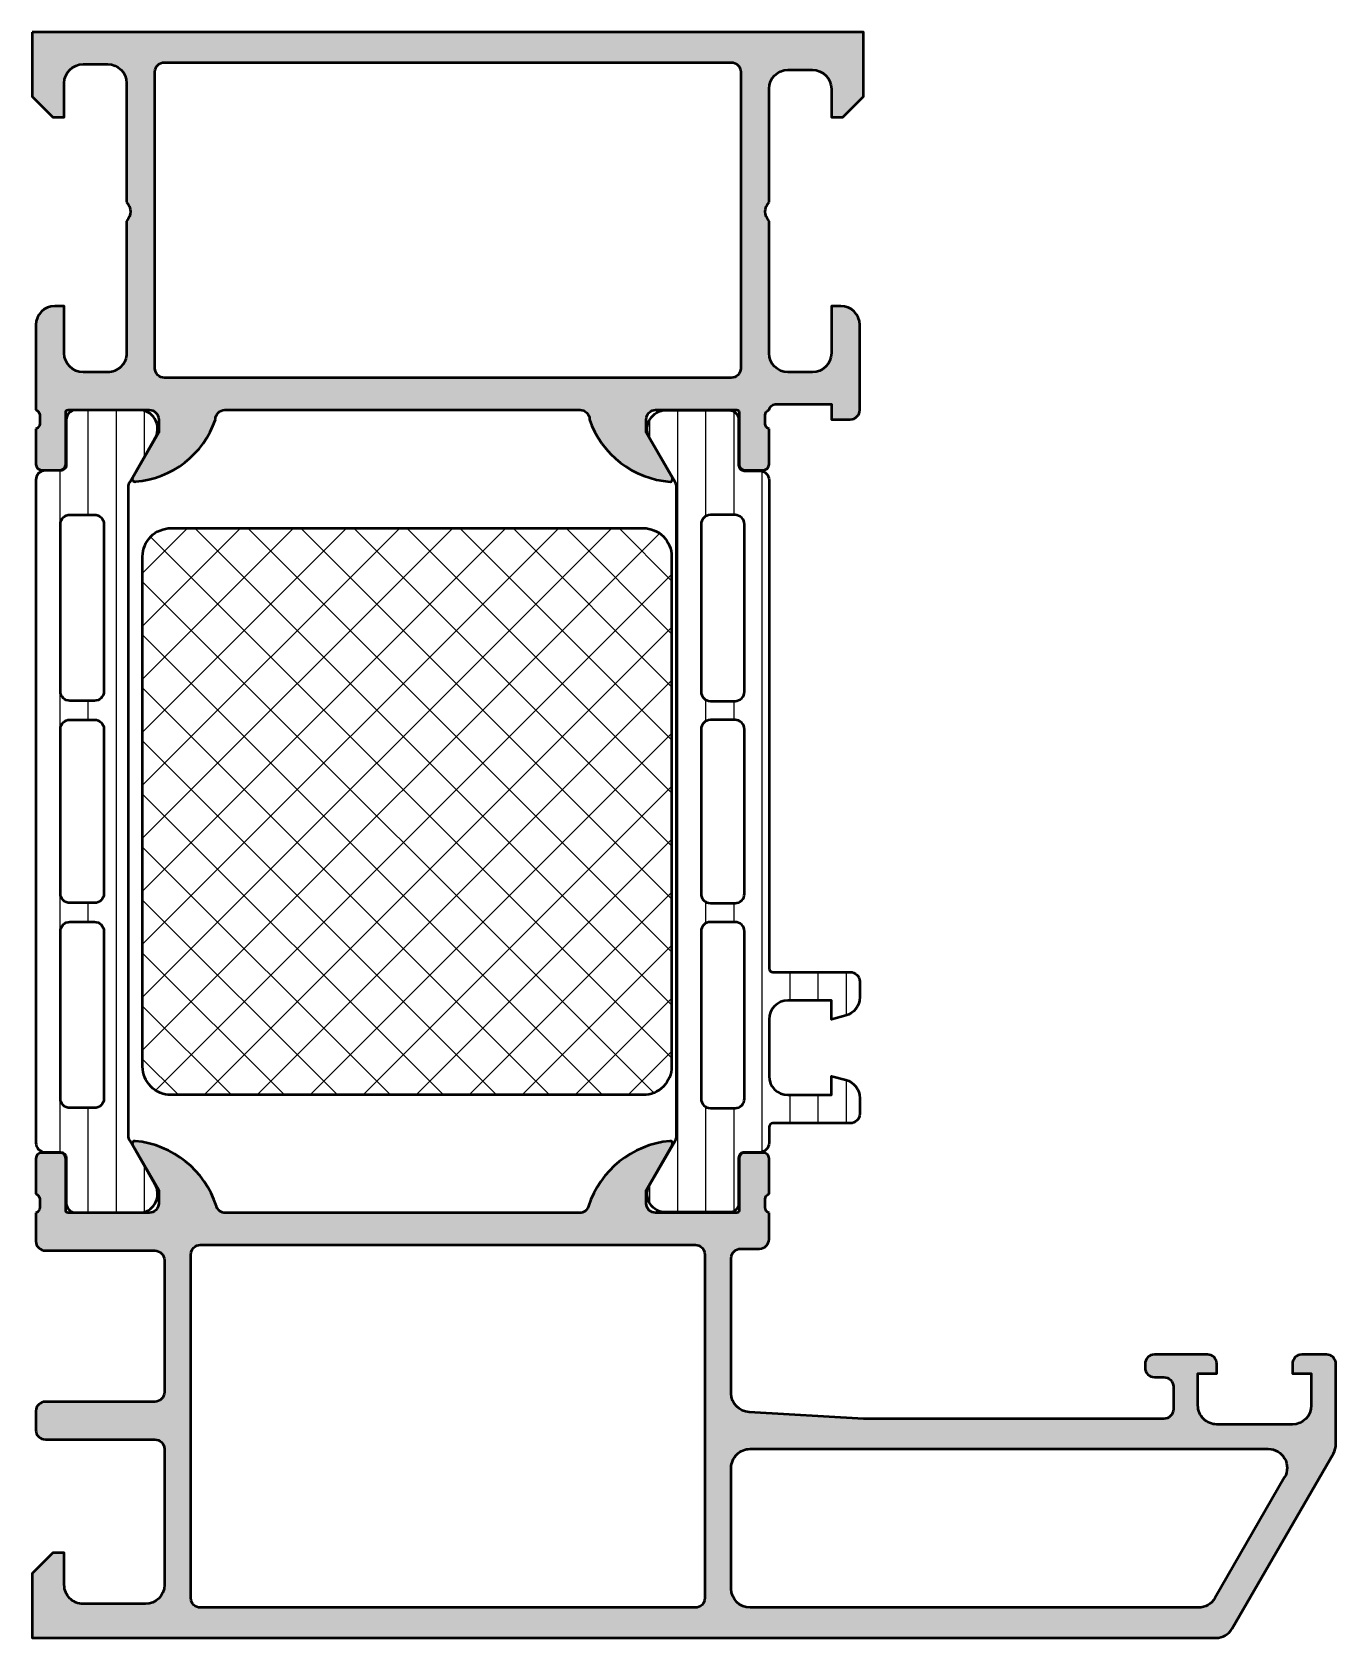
# Model space of a CAD drawing. Extents: x 0 to 69, y 0 to 85.
import ezdxf

# ---------------------------------------------------------------- set-up
doc = ezdxf.new("R2010")
doc.units = 0
for name, color, linetype, lineweight in [('0S-Alu contour', 7, 'Continuous', 50), ('0S-Alu hatch', 252, 'Continuous', 25), ('0S-Plastic contour', 254, 'Continuous', 50), ('0S-Plastic hatch', 253, 'Continuous', 25), ('0S-PT contour', 91, 'Continuous', 50), ('0S-PT hatch', 103, 'Continuous', 25)]:
    doc.layers.add(name, color=color, linetype=linetype, lineweight=lineweight)
pattern_1 = [(90, (0, 0), (-1.4859, 0), [])]

# ---------------------------------------------------------------- blocks, each defined once
blk = doc.blocks.new('356490__A5796E87_65F8_42C6_AF98_974C2AA80A75_')
at = {"layer": '0S-Alu hatch'}
h = blk.add_hatch(color=256, dxfattribs=at)
edge = h.paths.add_edge_path()
edge.add_line((0.6999849622084185, 20.50013130320044), (6.499999865729179, 20.49999952316285))
edge.add_ellipse((6.499999865729173, 19.99999952316282), major_axis=(-0.5000000000000214, 0), ratio=1, start_angle=180, end_angle=269.99999999999926, ccw=False)
edge.add_line((6.999999865729193, 19.99999952316283), (6.999999865729172, 13.00001219787403))
edge.add_ellipse((6.499999865729087, 13.00001219787397), major_axis=(-0.5000000000000853, 0), ratio=1, start_angle=90.00000000000648, end_angle=180, ccw=False)
edge.add_line((6.499999865729144, 12.50001219787388), (0.6999961060548401, 12.50001219787389))
edge.add_arc((0.6999991807261666, 12.00000915300512), 0.5000030448782185, 90.0003523292352, 179.9996510864112)
edge.add_line((0.1999961358572193, 12.00001219786912), (0.1999961358572477, 10.99999952697555))
edge.add_arc((0.6999991807262518, 11.00000257184427), 0.5000030448782818, 180.0003489156779, 269.9996476707615)
edge.add_line((0.6999961060548969, 10.49999952697544), (6.499999916079168, 10.49999952697555))
edge.add_ellipse((6.500003555435763, 10.00000316633222), major_axis=(-0.4999963606565713, 0), ratio=1, start_angle=179.9995829571355, end_angle=270.00041704258155, ccw=False)
edge.add_line((6.99999991607909, 9.999999526973165), (6.999999916079119, 2.800003055570489))
edge.add_ellipse((5.999980092931274, 2.800022878718231), major_axis=(-1.000019823344319, 0), ratio=1, start_angle=90.00113576019368, end_angle=179.9988642393878, ccw=False)
edge.add_line((5.999999916079119, 1.800003055570385), (2.700012123110383, 1.800003055570272))
edge.add_ellipse((2.699981107679416, 2.799971920933705), major_axis=(-0.9999688658444273, 0), ratio=1, start_angle=-0.0017839387354001701, end_angle=90.00177710862317, ccw=False)
edge.add_line((1.700012242319687, 2.800003055568896), (1.700012242319687, 4.500000003812487))
edge.add_line((1.700012242319687, 4.500000003812487), (1.100006138804062, 4.500000003812714))
edge.add_line((1.100006138804062, 4.500000003812714), (0, 3.400001529691381))
edge.add_line((0, 3.400001529691381), (0, 0))
edge.add_line((0, 0), (62.64914939371593, 2.274e-13))
edge.add_arc((62.64914939371593, 1.000000000000222), 0.9999999999999946, 270, 329.9999999999999)
edge.add_line((63.51517479750037, 0.5000000000002239), (68.86602760830593, 9.767948932138262))
edge.add_arc((68.00000220452146, 10.26794893213827), 1.000000000000014, 329.9999999999997, 360.0000316702843)
edge.add_line((69.00000220452134, 10.26794948488901), (68.9999998657292, 14.50000000000011))
edge.add_arc((68.49994991451332, 14.49995004878412), 0.500049953710744, 0.0057234159238532, 89.99427658410028)
edge.add_line((68.4999998657292, 14.99999999999999), (67.1999510376042, 15))
edge.add_arc((67.20000098882012, 14.49995004878407), 0.5000499537108027, 90.00572341590625, 179.9942765840761)
edge.add_line((66.6999510376042, 14.50000000000015), (66.6999510376042, 14))
edge.add_line((66.6999510376042, 14), (67.6999510376042, 14.00000000000011))
edge.add_line((67.6999510376042, 14.00000000000011), (67.70001016541181, 12.30000305175792))
edge.add_ellipse((66.69996698691217, 12.30004623025746), major_axis=(-1.000043179431789, 0), ratio=1, start_angle=90.00247383897602, end_angle=179.9975261609891, ccw=False)
edge.add_line((66.7000101654118, 11.30000305175781), (62.69997964783346, 11.30000305175781))
edge.add_ellipse((62.699962915704, 12.29995580302629), major_axis=(-0.9999527514084658, 0), ratio=1, start_angle=-0.0027072808267121218, end_angle=90.00095872569841, ccw=False)
edge.add_line((61.70001016541181, 12.30000305175793), (61.70001016541181, 14))
edge.add_line((61.70001016541181, 14), (62.70001016541181, 14))
edge.add_line((62.70001016541181, 14), (62.70001016541181, 14.49999999999988))
edge.add_arc((62.19996142963781, 14.499951264226), 0.500048738148942, 0.0055841639549441, 89.99441583599162)
edge.add_line((62.20001016541181, 15), (59.39999185486493, 15))
edge.add_arc((59.39997805488023, 14.50001379998469), 0.499986200205745, 89.99841859459237, 180.0015814054484)
edge.add_line((58.89999185486494, 14.49999999999964), (58.89999185486493, 14.30000305175781))
edge.add_arc((59.3999789732887, 14.29999017018158), 0.4999871185897124, 179.9985238419079, 270.0014761579325)
edge.add_line((59.39999185486493, 13.80000305175781), (59.89999185486492, 13.80000305175781))
edge.add_ellipse((59.89998911399723, 13.30000031089011), major_axis=(-0.5000027408752105, 0), ratio=1, start_angle=180.0003140784808, end_angle=269.9996859214197, ccw=False)
edge.add_line((60.39999185486493, 13.30000305175693), (60.39999185486493, 12.09999847412098))
edge.add_ellipse((59.8999954942216, 12.09999483476443), major_axis=(-0.4999963606565819, 0), ratio=1, start_angle=89.99958295741061, end_angle=180.0004170428646, ccw=False)
edge.add_line((59.89999185486493, 11.59999847412109), (43.99999795837966, 11.59999847412109))
edge.add_line((43.99999795837966, 11.59999847412109), (37.94296251221358, 11.94611358642578))
edge.add_ellipse((37.99999053731664, 12.94447682080079), major_axis=(-0.999990671655933, 0), ratio=1, start_angle=-0.0006706298242988851, end_angle=86.7307306479899, ccw=False)
edge.add_line((36.9999998657292, 12.9444885253901), (36.99999986572919, 20.09999799728394))
edge.add_ellipse((37.4999998657292, 20.09999799728394), major_axis=(-0.5, 0), ratio=1, start_angle=270, end_angle=360, ccw=False)
edge.add_line((37.4999998657292, 20.59999799728394), (38.4999998657292, 20.59999799728394))
edge.add_arc((38.4999998657292, 21.09999799728393), 0.4999999999999894, 270, 360)
edge.add_line((38.99999986572918, 21.09999799728393), (38.9999998657292, 22.50012490522081))
edge.add_ellipse((39.07883631227225, 22.76764549721393), major_axis=(-0.2788950563274384, 0), ratio=1, start_angle=-1.16458937409908, end_angle=73.58012358050507, ccw=False)
edge.add_line((38.7999988657292, 22.77331390521231), (38.79999886572919, 23.22690790521231))
edge.add_ellipse((39.07886696137237, 23.23256856468935), major_axis=(-0.2789255417371644, 0), ratio=1, start_angle=-73.57540544464439, end_angle=1.162870072882697, ccw=False)
edge.add_line((38.9999998657292, 23.50011190521231), (38.9999998657292, 25.38012290522083))
edge.add_arc((38.6999998657292, 25.38012290522082), 0.3000000000000043, 0, 90.00000000000136)
edge.add_line((38.69999986572919, 25.68012290522082), (37.72002554668642, 25.68012290522082))
edge.add_arc((37.72002554668642, 25.38012290522082), 0.2999999999999936, 90, 180)
edge.add_line((37.42002554668642, 25.38012290522082), (37.42002554668641, 22.62012490522084))
edge.add_ellipse((37.30002554668641, 22.62012490522082), major_axis=(-0.1200000000000045, 0), ratio=1, start_angle=89.9999999999967, end_angle=180, ccw=False)
edge.add_line((37.3000255466864, 22.50012490522082), (33.00004854625478, 22.5000049503731))
edge.add_ellipse((33.00004854625477, 23.0000049503731), major_axis=(-0.5000000000000036, 0), ratio=1, start_angle=0, end_angle=90.0000000000008, ccw=False)
edge.add_line((32.50004854625478, 23.0000049503731), (32.50004854625478, 23.70000495037309))
edge.add_line((32.50004854625478, 23.70000495037309), (33.88154400387716, 26.09282527340067))
edge.add_arc((33.76192876160651, 26.1618851657248), 0.1381197846482939, 330.0000000000026, 457.7024374940992)
edge.add_arc((34.20954714959032, 21.32053393092116), 4.999999999999584, 95.34922800961915, 162.2216930422853)
edge.add_ellipse((28.97236959178411, 22.99982068339402), major_axis=(-0.4998211579127223, 0), ratio=1, start_angle=89.99918598599851, end_angle=162.221693042292, ccw=False)
edge.add_line((28.97236249071272, 22.49999952553174), (10.22784132166344, 22.49987529015582))
edge.add_ellipse((10.22783421805114, 22.9998752901057), major_axis=(-0.5000000000003326, 0), ratio=1, start_angle=17.778306957716723, end_angle=90.00081401400791, ccw=False)
edge.add_arc((4.99048635874945, 21.32053393092107), 4.999999999999669, 17.778306957714, 84.65077199038053)
edge.add_arc((5.438104746733316, 26.16188516572479), 0.1381197846482956, 82.29756250590712, 209.9999999999984)
edge.add_line((5.318489504462654, 26.09282527340064), (6.699984962085046, 23.70000495037309))
edge.add_line((6.699984962085046, 23.70000495037309), (6.699984962085054, 23.00000495037308))
edge.add_ellipse((6.199984962085074, 23.00000495037308), major_axis=(-0.4999999999999796, 0), ratio=1, start_angle=90.00000000000091, end_angle=180, ccw=False)
edge.add_line((6.199984962085082, 22.5000049503731), (1.899956236269076, 22.50000079128429))
edge.add_ellipse((1.899956236269092, 22.62000079128428), major_axis=(-0.1199999999999939, 0), ratio=1, start_angle=0, end_angle=89.99999999999233, ccw=False)
edge.add_line((1.7799562362691, 22.62000079128428), (1.779956236269086, 25.37999879128428))
edge.add_arc((1.479956236269089, 25.37999879128428), 0.3000000000000007, 0, 90)
edge.add_line((1.479956236269089, 25.67999879128428), (0.499981917226279, 25.67999879128429))
edge.add_arc((0.499981917226279, 25.37999879128428), 0.2999999999999971, 90, 180)
edge.add_line((0.1999819172262818, 25.37999879128428), (0.199981917226296, 23.49998779127576))
edge.add_ellipse((0.1211148215831238, 23.23244445075284), major_axis=(-0.2789255417371384, 0), ratio=1, start_angle=178.8371299271098, end_angle=253.5754054446437, ccw=False)
edge.add_line((0.3999829172262821, 23.22678379127576), (0.3999829172263105, 22.7731897912758))
edge.add_ellipse((0.1211497157652241, 22.76752146957452), major_axis=(-0.2788908103684093, 0), ratio=1, start_angle=106.4198764194899, end_angle=181.1645893740945, ccw=False)
edge.add_line((0.1999849620850398, 22.5000049503731), (0.1999849620849971, 21.00013130332392))
edge.add_arc((0.6999849622084469, 21.00013130332388), 0.5000000001234426, 180, 269.9999999999968)
edge = h.paths.add_edge_path()
edge.add_ellipse((8.900005194696512, 20.29999768754676), major_axis=(-0.499997127376445, 0), ratio=1, start_angle=-90.00032918124731, end_angle=0.0003291815056059022, ccw=False)
edge.add_line((8.900008067328306, 20.79999481491495), (35.10000596924481, 20.79999481491495))
edge.add_ellipse((35.10000884187662, 20.29999768754676), major_axis=(-0.4999971273764486, 0), ratio=1, start_angle=179.9996708184945, end_angle=270.0003291812489, ccw=False)
edge.add_line((35.60000596924482, 20.2999948149127), (35.60000596924482, 2.100000000002285))
edge.add_ellipse((35.10000884187661, 2.099997127368233), major_axis=(-0.4999971273764632, 0), ratio=1, start_angle=89.99967081875269, end_angle=180.0003291815056, ccw=False)
edge.add_line((35.10000596924481, 1.600000000000022), (8.900008067328306, 1.60000000000002))
edge.add_ellipse((8.900005194696519, 2.099997127368223), major_axis=(-0.4999971273764557, 0), ratio=1, start_angle=-0.0003291815056059022, end_angle=90.00032918124651, ccw=False)
edge.add_line((8.400008067328315, 2.100000000002274), (8.400008067328319, 20.29999481491271))
edge = h.paths.add_edge_path()
edge.add_ellipse((37.99948565056809, 9.00051421134851), major_axis=(-0.9994859171155148, 0), ratio=1, start_angle=-90.02947751367822, end_angle=0.02947751368117224, ccw=False)
edge.add_line((37.99999986572919, 9.999999996187398), (65.42043068362476, 9.999999996187398))
edge.add_ellipse((65.42043068362474, 8.999999996187398), major_axis=(-1.000000000000002, 0), ratio=1, start_angle=150.0000000000004, end_angle=269.9999999999992, ccw=False)
edge.add_line((66.28645608740919, 8.499999996187398), (62.59141436679696, 2.100000000000219))
edge.add_ellipse((61.72538896301253, 2.600000000000218), major_axis=(-0.9999999999999964, 0), ratio=1, start_angle=90, end_angle=150, ccw=False)
edge.add_line((61.72538896301253, 1.600000000000221), (37.99999986572919, 1.600000000000108))
edge.add_ellipse((37.99999986572919, 2.600000000000101), major_axis=(-0.9999999999999928, 0), ratio=1, start_angle=0, end_angle=90, ccw=False)
edge.add_line((36.99999986572919, 2.600000000000101), (36.99999986572919, 8.999999996187348))
at = {"layer": '0S-Alu contour', "color": 7}
for points in [[(1.479956236269089, 25.67999879128428), (0.499981917226279, 25.67999879128429)], [(5.318489504462654, 26.09282527340064), (6.699984962085046, 23.70000495037309), (6.699984962085054, 23.00000495037308)], [(32.50004854625478, 23.0000049503731), (32.50004854625478, 23.70000495037309), (33.88154400387716, 26.09282527340067)], [(38.69999986572919, 25.68012290522082), (37.72002554668642, 25.68012290522082)], [(0.1999819172262818, 25.37999879128428), (0.199981917226296, 23.49998779127576)], [(1.7799562362691, 22.62000079128428), (1.779956236269086, 25.37999879128428)], [(37.42002554668642, 25.38012290522082), (37.42002554668641, 22.62012490522084)], [(38.9999998657292, 23.50011190521231), (38.9999998657292, 25.38012290522083)], [(0.3999829172262821, 23.22678379127576), (0.3999829172263105, 22.7731897912758)], [(38.7999988657292, 22.77331390521231), (38.79999886572919, 23.22690790521231)], [(0.1999849620850398, 22.5000049503731), (0.1999849620849971, 21.00013130332392)], [(6.199984962085082, 22.5000049503731), (1.899956236269076, 22.50000079128429)], [(28.97236249071272, 22.49999952553174), (10.22784132166344, 22.49987529015582)], [(37.3000255466864, 22.50012490522082), (33.00004854625478, 22.5000049503731)], [(38.99999986572918, 21.09999799728393), (38.9999998657292, 22.50012490522081)], [(0.6999849622084185, 20.50013130320044), (6.499999865729179, 20.49999952316285)], [(8.900008067328306, 20.79999481491495), (35.10000596924481, 20.79999481491495)], [(37.4999998657292, 20.59999799728394), (38.4999998657292, 20.59999799728394)], [(6.999999865729193, 19.99999952316283), (6.999999865729172, 13.00001219787403)], [(8.400008067328315, 2.100000000002274), (8.400008067328319, 20.29999481491271)], [(35.60000596924482, 20.2999948149127), (35.60000596924482, 2.100000000002285)], [(36.9999998657292, 12.9444885253901), (36.99999986572919, 20.09999799728394)], [(58.89999185486494, 14.49999999999964), (58.89999185486493, 14.30000305175781)], [(62.20001016541181, 15), (59.39999185486493, 15)], [(61.70001016541181, 12.30000305175793), (61.70001016541181, 14), (62.70001016541181, 14), (62.70001016541181, 14.49999999999988)], [(66.6999510376042, 14.50000000000015), (66.6999510376042, 14), (67.6999510376042, 14.00000000000011), (67.70001016541181, 12.30000305175792)], [(68.4999998657292, 14.99999999999999), (67.1999510376042, 15)], [(69.00000220452134, 10.26794948488901), (68.9999998657292, 14.50000000000011)], [(59.39999185486493, 13.80000305175781), (59.89999185486492, 13.80000305175781)], [(60.39999185486493, 13.30000305175693), (60.39999185486493, 12.09999847412098)], [(0.1999961358572193, 12.00001219786912), (0.1999961358572477, 10.99999952697555)], [(6.499999865729144, 12.50001219787388), (0.6999961060548401, 12.50001219787389)], [(59.89999185486493, 11.59999847412109), (43.99999795837966, 11.59999847412109), (37.94296251221358, 11.94611358642578)], [(66.7000101654118, 11.30000305175781), (62.69997964783346, 11.30000305175781)], [(0.6999961060548969, 10.49999952697544), (6.499999916079168, 10.49999952697555)], [(6.99999991607909, 9.999999526973165), (6.999999916079119, 2.800003055570489)], [(37.99999986572919, 9.999999996187398), (65.42043068362476, 9.999999996187398)], [(63.51517479750037, 0.5000000000002239), (68.86602760830593, 9.767948932138262)], [(36.99999986572919, 2.600000000000101), (36.99999986572919, 8.999999996187348)], [(66.28645608740919, 8.499999996187398), (62.59141436679696, 2.100000000000219)], [(1.700012242319687, 2.800003055568896), (1.700012242319687, 4.500000003812487), (1.100006138804062, 4.500000003812714), (0, 3.400001529691381), (0, 0), (62.64914939371593, 2.274e-13)], [(5.999999916079119, 1.800003055570385), (2.700012123110383, 1.800003055570272)], [(35.10000596924481, 1.600000000000022), (8.900008067328306, 1.60000000000002)], [(61.72538896301253, 1.600000000000221), (37.99999986572919, 1.600000000000108)]]:
    blk.add_lwpolyline(points, dxfattribs=at)
for centre, radius, start, end in [((0.499981917226279, 25.37999879128428), 0.2999999999999971, 90, 180), ((1.479956236269089, 25.37999879128428), 0.3000000000000007, 0, 90), ((5.438104746733316, 26.16188516572479), 0.1381197846482956, 82.29756250590712, 209.9999999999984), ((4.99048635874945, 21.32053393092107), 4.999999999999669, 17.778306957714, 84.65077199038053), ((34.20954714959032, 21.32053393092116), 4.999999999999584, 95.34922800961915, 162.2216930422853), ((33.76192876160651, 26.1618851657248), 0.1381197846482939, 330.0000000000026, 97.7024374940993), ((37.72002554668642, 25.38012290522082), 0.2999999999999936, 90, 180), ((38.6999998657292, 25.38012290522082), 0.3000000000000043, 0, 90.00000000000136), ((0.6999849622084469, 21.00013130332388), 0.5000000001234426, 180, 269.9999999999968), ((38.4999998657292, 21.09999799728393), 0.4999999999999894, 270, 0), ((59.39997805488023, 14.50001379998469), 0.499986200205745, 89.99841859459237, 180.0015814054484), ((62.19996142963781, 14.499951264226), 0.500048738148942, 0.0055841639549441, 89.99441583599162), ((67.20000098882012, 14.49995004878407), 0.5000499537108027, 90.00572341590625, 179.9942765840761), ((68.49994991451332, 14.49995004878412), 0.500049953710744, 0.0057234159238532, 89.99427658410028), ((59.3999789732887, 14.29999017018158), 0.4999871185897124, 179.9985238419079, 270.0014761579325), ((0.6999991807261666, 12.00000915300512), 0.5000030448782185, 90.0003523292352, 179.9996510864112), ((0.6999991807262518, 11.00000257184427), 0.5000030448782818, 180.0003489156779, 269.9996476707615), ((68.00000220452146, 10.26794893213827), 1.000000000000014, 329.9999999999997, 3.16702843074e-05), ((62.64914939371593, 1.000000000000222), 0.9999999999999946, 270, 329.9999999999999)]:
    blk.add_arc(centre, radius, start, end, dxfattribs=at)
at = {"layer": '0S-Alu contour', "color": 7, "extrusion": (0, 0, -1)}
for centre, radius, start, end in [((-0.1211148215831238, 23.23244445075284), 0.2789255417371384, 106.4245945553563, 181.1628700728903), ((-6.199984962085074, 23.00000495037308), 0.4999999999999796, 180, 269.9999999999991), ((-33.00004854625477, 23.0000049503731), 0.5000000000000036, 269.9999999999992, 0), ((-39.07886696137237, 23.23256856468935), 0.2789255417371644, 358.8371299271173, 73.57540544464437), ((-0.1211497157652241, 22.76752146957452), 0.2788908103684093, 178.8354106259055, 253.5801235805101), ((-1.899956236269092, 22.62000079128428), 0.1199999999999939, 270.0000000000077, 0), ((-10.22783421805114, 22.9998752901057), 0.5000000000003326, 269.9991859859921, 342.2216930422833), ((-28.97236959178411, 22.99982068339402), 0.4998211579127224, 197.7783069577081, 270.0008140140016), ((-37.30002554668641, 22.62012490522082), 0.1200000000000045, 180, 270.0000000000033), ((-39.07883631227225, 22.76764549721393), 0.2788950563274384, 286.4198764194949, 1.164589374099114), ((-6.499999865729173, 19.99999952316282), 0.5000000000000214, 90.00000000000072, 180), ((-8.900005194696512, 20.29999768754676), 0.499997127376445, 359.9996708184944, 90.0003291812473), ((-35.10000884187662, 20.29999768754676), 0.4999971273764486, 89.99967081875108, 180.0003291815056), ((-37.4999998657292, 20.09999799728394), 0.5, 0, 90), ((-59.89998911399723, 13.30000031089011), 0.5000027408752105, 90.00031407858029, 179.9996859215192), ((-6.499999865729087, 13.00001219787397), 0.5000000000000853, 180, 269.9999999999935), ((-37.99999053731664, 12.94447682080079), 0.9999906716559332, 273.2692693520101, 0.000670629824406), ((-59.8999954942216, 12.09999483476443), 0.4999963606565819, 179.9995829571354, 270.0004170425894), ((-62.699962915704, 12.29995580302629), 0.9999527514084658, 269.9990412743016, 0.0027072808266599), ((-66.69996698691217, 12.30004623025746), 1.000043179431789, 180.002473839011, 269.997526161024), ((-6.500003555435763, 10.00000316633222), 0.4999963606565713, 89.99958295741844, 180.0004170428646), ((-37.99948565056809, 9.00051421134851), 0.9994859171155148, 359.9705224863188, 90.02947751367832), ((-65.42043068362474, 8.999999996187398), 1.000000000000002, 90.00000000000081, 209.9999999999996), ((-2.699981107679416, 2.799971920933705), 0.9999688658444273, 269.9982228913768, 0.0017839387354142), ((-5.999980092931274, 2.800022878718231), 1.000019823344319, 180.0011357606123, 269.9988642398063), ((-37.99999986572919, 2.600000000000101), 0.9999999999999928, 270, 0), ((-8.900005194696519, 2.099997127368223), 0.4999971273764557, 269.9996708187535, 0.0003291815055843), ((-35.10000884187661, 2.099997127368233), 0.4999971273764632, 179.9996708184944, 270.0003291812473), ((-61.72538896301253, 2.600000000000218), 0.9999999999999964, 210, 270)]:
    blk.add_arc(centre, radius, start, end, dxfattribs=at)
blk = doc.blocks.new('355750__132223AD_E9E5_474A_9C66_46A6CEEB5027_')
at = {"layer": '0S-PT hatch'}
h = blk.add_hatch(dxfattribs=at)
h.set_pattern_fill('ANSI37', color=256, scale=0.625, angle=90, style=0)
h.set_pattern_definition([(135, (0, 0), (-1.403165018917055, -1.403165018917055), []), (225, (0, 0), (1.403165018917055, -1.403165018917055), [])])
edge = h.paths.add_edge_path()
edge.add_ellipse((32.34691629044494, 57.24119923922819), major_axis=(-1.499999999999992, 0), ratio=1, start_angle=180, end_angle=270.0000000000003, ccw=False)
edge.add_line((33.84691629044494, 57.24119923922818), (33.84691629044494, 30.24119923922818))
edge.add_ellipse((32.34691629044494, 30.24119923922818), major_axis=(-1.499999999999992, 0), ratio=1, start_angle=89.99999999999977, end_angle=180, ccw=False)
edge.add_line((32.34691629044494, 28.74119923922818), (7.346916290444934, 28.74119923922819))
edge.add_ellipse((7.346916290444932, 30.24119923922818), major_axis=(-1.499999999999996, 0), ratio=1, start_angle=0, end_angle=90.00000000000011, ccw=False)
edge.add_line((5.846916290444934, 30.24119923922819), (5.846916290444941, 57.24119923922819))
edge.add_ellipse((7.346916290444939, 57.24119923922819), major_axis=(-1.499999999999997, 0), ratio=1, start_angle=269.99999999999994, end_angle=360, ccw=False)
edge.add_line((7.346916290444941, 58.74119923922819), (32.34691629044494, 58.74119923922818))
at = {"layer": '0S-PT contour', "color": 7}
for points in [[(7.346916290444941, 58.74119923922819), (32.34691629044494, 58.74119923922818)], [(5.846916290444934, 30.24119923922819), (5.846916290444941, 57.24119923922819)], [(33.84691629044494, 57.24119923922818), (33.84691629044494, 30.24119923922818)], [(32.34691629044494, 28.74119923922818), (7.346916290444934, 28.74119923922819)]]:
    blk.add_lwpolyline(points, dxfattribs=at)
at = {"layer": '0S-PT contour', "color": 7, "extrusion": (0, 0, -1)}
for centre, radius, start, end in [((-7.346916290444939, 57.24119923922819), 1.499999999999998, 0, 90.00000000000007), ((-32.34691629044494, 57.24119923922819), 1.499999999999992, 89.99999999999973, 180), ((-7.346916290444932, 30.24119923922818), 1.499999999999996, 269.9999999999999, 0), ((-32.34691629044494, 30.24119923922818), 1.499999999999992, 180, 270.0000000000002)]:
    blk.add_arc(centre, radius, start, end, dxfattribs=at)
blk = doc.blocks.new('284037__24F5A1D6_8174_45A6_9CFF_9E53CBB742D5___434CB0BC_C816_498B_9BA3_86CCC4094398_')
at = {"layer": '0S-Plastic hatch'}
h = blk.add_hatch(dxfattribs=at)
h.set_pattern_fill('ANSI31', color=256, scale=0.4680000000000001, angle=45, style=0)
h.set_pattern_definition(pattern_1)
edge = h.paths.add_edge_path()
edge.add_line((38.9999998657292, 61.28262339778483), (39.00002278728719, 35.44125658823265))
edge.add_arc((39.20416165290923, 35.44537538707201), 0.2041804127758795, 181.1558689438178, 269.5149389342805)
edge.add_line((39.20243310001396, 35.24120229122875), (43.30243310000223, 35.24120229122875))
edge.add_ellipse((43.30243310000223, 34.7412022912288), major_axis=(-0.4999999999999574, 0), ratio=1, start_angle=180, end_angle=269.9999999999992, ccw=False)
edge.add_line((43.80243310000219, 34.74120229122881), (43.80243310000218, 33.91045306784114))
edge.add_ellipse((42.80243310000211, 33.91045306784118), major_axis=(-1.000000000000071, 0), ratio=1, start_angle=105.00000000108241, end_angle=180, ccw=False)
edge.add_line((43.0612521451229, 32.94452724155693), (42.30243310000224, 32.74120229122875))
edge.add_line((42.30243310000224, 32.74120229122875), (42.30243310000225, 33.74120229122875))
edge.add_line((42.30243310000225, 33.74120229122875), (40.00243310001383, 33.74120229122875))
edge.add_arc((40.00414213385491, 32.73707631855116), 1.004127427074073, 90.09751797508503, 179.770140321516)
edge.add_line((39.0000227872872, 32.74110467439828), (39.0000227872872, 29.74122632025462))
edge.add_arc((40.0041423457351, 29.74532877543039), 1.004127938958019, 180.2340877213157, 269.9024699846797)
edge.add_line((40.0024331000139, 28.74120229122875), (42.30243310000224, 28.74120229122875))
edge.add_line((42.30243310000224, 28.74120229122875), (42.30243310000235, 29.74120229122869))
edge.add_line((42.30243310000235, 29.74120229122869), (43.06125214512292, 29.53787734087045))
edge.add_ellipse((42.8024331000023, 28.57195151458677), major_axis=(-0.9999999999994791, 0), ratio=1, start_angle=180, end_angle=254.9999999989186, ccw=False)
edge.add_line((43.80243310000178, 28.57195151458678), (43.80243310000224, 27.74120229122875))
edge.add_ellipse((43.30243310000223, 27.74120229122876), major_axis=(-0.5000000000000071, 0), ratio=1, start_angle=90.0000000000008, end_angle=180, ccw=False)
edge.add_line((43.30243310000223, 27.24120229122875), (39.20243310001387, 27.24120229122875))
edge.add_arc((39.20243310001388, 27.04120229122876), 0.1999999999999869, 90.00000000000205, 180)
edge.add_line((39.00243310001389, 27.04120229122876), (39.00111255502395, 26.20013004610088))
edge.add_ellipse((38.50111523435816, 26.20010925689818), major_axis=(-0.4999973210979774, 0), ratio=1, start_angle=90.00176831586089, end_angle=180.0023822800019, ccw=False)
edge.add_line((38.50113066574247, 25.70011193603833), (37.69079933292757, 25.70008330962012))
edge.add_arc((37.69081019916189, 25.40008330981692), 0.2999999999999955, 90.00207529788617, 180.0020752978985)
edge.add_line((37.39081019935869, 25.40007244358254), (37.39122907957148, 23.0000740742441))
edge.add_ellipse((36.9439613230269, 22.97821498089799), major_axis=(-0.4478015922329131, 0), ratio=1, start_angle=83.23978063594592, end_angle=182.7979617267297, ccw=False)
edge.add_line((36.89124857317623, 22.53352673953163), (33.41470707737038, 22.53150295252448))
edge.add_ellipse((33.5188338202477, 23.49248077827761), major_axis=(-0.9666026899256308, 0), ratio=1, start_angle=-33.8114684481896, end_angle=83.81584338448948, ccw=False)
edge.add_line((32.71570964362581, 24.03035838247479), (34.03409664141286, 26.31406298372989))
edge.add_arc((33.6010748697722, 26.56404727380666), 0.5000000000000067, 330.0020786985388, 360.0020153930485)
edge.add_line((34.10107486946288, 26.56406486142886), (34.0999885570318, 60.91833361702788))
edge.add_arc((33.59998855737895, 60.91831498386867), 0.5000000000000502, 0.0021352027151592, 30.00207189722995)
edge.add_line((34.03299221863099, 61.16833064206307), (32.71443978917459, 63.45193973131245))
edge.add_ellipse((33.55567285539484, 63.99260512706297), major_axis=(-0.9999960709244856, 0), ratio=1, start_angle=-81.81631665021428, end_angle=32.729091397726506, ccw=False)
edge.add_line((33.41332635451306, 64.98241804653368), (36.88986785031889, 64.98254469399777))
edge.add_ellipse((36.88988860018879, 64.48254871698273), major_axis=(-0.4999959774455932, 0), ratio=1, start_angle=180.0017728167249, end_angle=270.00237777907205, ccw=False)
edge.add_line((37.38988457739504, 64.4825641876027), (37.38963955681422, 62.08256579421702))
edge.add_arc((37.68963955661742, 62.08257666045134), 0.2999999999999975, 180.0020752978985, 270.0020752978848)
edge.add_line((37.68965042285174, 61.78257666064813), (38.49998175566666, 61.78260528706633))
edge.add_ellipse((38.50000254486934, 61.28260796640053), major_axis=(-0.4999973210979845, 0), ratio=1, start_angle=180.0017683158931, end_angle=270.0023822799104, ccw=False)
edge = h.paths.add_edge_path()
edge.add_line((37.70055116715552, 50.09119604587006), (37.70055116715552, 58.94118994235433))
edge.add_arc((37.20055116506788, 58.94118994053621), 0.5000000020876283, 0, 90.00189910261706)
edge.add_line((37.20053459227107, 59.44118994234918), (35.90054048600316, 59.44118994234918))
edge.add_arc((35.90053684664654, 58.94119358170581), 0.4999963606566095, 89.99958295741548, 180.0004170428646)
edge.add_line((35.40054048600318, 58.94118994234675), (35.40054048600318, 50.09119604586488))
edge.add_arc((35.90053684664643, 50.09119240650811), 0.4999963606565056, 179.9995829571354, 270.0004170425959)
edge.add_line((35.90054048600315, 49.59119604586486), (37.2005345923159, 49.59119604586486))
edge.add_arc((37.20055116499822, 50.09119604774753), 0.5000000021573054, 269.9981009105036, 360)
edge = h.paths.add_edge_path()
edge.add_line((35.40054048599279, 48.09119604656851), (35.40054048599279, 39.39118994305284))
edge.add_arc((35.90054048599279, 39.39118994304763), 0.4999999999999938, 180, 269.9999999999992)
edge.add_line((35.90054048599278, 38.89118994304764), (37.20055116714514, 38.89118994304764))
edge.add_arc((37.20055116714514, 39.39118994304764), 0.4999999999999982, 270, 360)
edge.add_line((37.70055116714514, 39.39118994304764), (37.70055116714515, 48.09119604656853))
edge.add_arc((37.20055116714514, 48.09119604656332), 0.5000000000000053, 0, 90.00000000119446)
edge.add_line((37.20055116713472, 48.59119604656332), (35.9005404859824, 48.59119604656331))
edge.add_arc((35.9005404859928, 48.09119604656331), 0.5000000000000134, 90.00000000119202, 180)
edge = h.paths.add_edge_path()
edge.add_line((37.70055116714513, 28.54118078777944), (37.70055116714513, 37.39118994305278))
edge.add_arc((37.20055116505751, 37.39118994123468), 0.5000000020876203, 0, 90.00189910261543)
edge.add_line((37.20053459226071, 37.89118994304764), (35.9005404859928, 37.89118994304764))
edge.add_arc((35.90053684663612, 37.39119358240432), 0.4999963606565686, 89.99958295740896, 180.0004170428646)
edge.add_line((35.40054048599279, 37.39118994304525), (35.40054048599279, 28.54121130535757))
edge.add_arc((35.90055574478185, 28.54121130535237), 0.500015258789055, 180, 270.0000000000008)
edge.add_line((35.90055574478185, 28.04119604656332), (37.20056642593421, 28.04119604656332))
edge.add_arc((37.20056642593421, 28.54118078777425), 0.4999847412109292, 270, 360)
at = {"layer": '0S-Alu contour', "color": 7}
for points in [[(35.40054048600318, 58.94118994234675), (35.40054048600318, 50.09119604586488)], [(37.20053459227107, 59.44118994234918), (35.90054048600316, 59.44118994234918)], [(37.70055116715552, 50.09119604587006), (37.70055116715552, 58.94118994235433)], [(35.90054048600315, 49.59119604586486), (37.2005345923159, 49.59119604586486)], [(37.20055116713472, 48.59119604656332), (35.9005404859824, 48.59119604656331)], [(35.40054048599279, 48.09119604656851), (35.40054048599279, 39.39118994305284)], [(37.70055116714514, 39.39118994304764), (37.70055116714515, 48.09119604656853)], [(35.90054048599278, 38.89118994304764), (37.20055116714514, 38.89118994304764)], [(37.20053459226071, 37.89118994304764), (35.9005404859928, 37.89118994304764)], [(35.40054048599279, 37.39118994304525), (35.40054048599279, 28.54121130535757)], [(37.70055116714513, 28.54118078777944), (37.70055116714513, 37.39118994305278)], [(35.90055574478185, 28.04119604656332), (37.20056642593421, 28.04119604656332)]]:
    blk.add_lwpolyline(points, dxfattribs=at)
for centre, radius, start, end in [((35.90053684664654, 58.94119358170581), 0.4999963606566095, 89.99958295741548, 180.0004170428646), ((37.20055116506788, 58.94118994053621), 0.5000000020876283, 0, 90.00189910261706), ((35.90053684664643, 50.09119240650811), 0.4999963606565056, 179.9995829571354, 270.0004170425959), ((37.20055116499822, 50.09119604774753), 0.5000000021573054, 269.9981009105036, 0), ((35.9005404859928, 48.09119604656331), 0.5000000000000134, 90.00000000119202, 180), ((37.20055116714514, 48.09119604656332), 0.5000000000000053, 0, 90.00000000119446), ((35.90054048599279, 39.39118994304763), 0.4999999999999938, 180, 269.9999999999992), ((37.20055116714514, 39.39118994304764), 0.4999999999999982, 270, 0), ((35.90053684663612, 37.39119358240432), 0.4999963606565686, 89.99958295740896, 180.0004170428646), ((37.20055116505751, 37.39118994123468), 0.5000000020876203, 0, 90.00189910261543), ((35.90055574478185, 28.54121130535237), 0.500015258789055, 180, 270.0000000000008), ((37.20056642593421, 28.54118078777425), 0.4999847412109292, 270, 0)]:
    blk.add_arc(centre, radius, start, end, dxfattribs=at)
at = {"layer": '0S-Plastic contour', "color": 7}
for points in [[(33.41332635451306, 64.98241804653368), (36.88986785031889, 64.98254469399777)], [(37.38988457739504, 64.4825641876027), (37.38963955681422, 62.08256579421702)], [(34.03299221863099, 61.16833064206307), (32.71443978917459, 63.45193973131245)], [(37.68965042285174, 61.78257666064813), (38.49998175566666, 61.78260528706633)], [(38.9999998657292, 61.28262339778483), (39.00002278728719, 35.44125658823265)], [(34.10107486946288, 26.56406486142886), (34.0999885570318, 60.91833361702788)], [(39.20243310001396, 35.24120229122875), (43.30243310000223, 35.24120229122875)], [(43.80243310000219, 34.74120229122881), (43.80243310000218, 33.91045306784114)], [(43.0612521451229, 32.94452724155693), (42.30243310000224, 32.74120229122875), (42.30243310000225, 33.74120229122875), (40.00243310001383, 33.74120229122875)], [(39.0000227872872, 32.74110467439828), (39.0000227872872, 29.74122632025462)], [(40.0024331000139, 28.74120229122875), (42.30243310000224, 28.74120229122875), (42.30243310000235, 29.74120229122869), (43.06125214512292, 29.53787734087045)], [(43.80243310000178, 28.57195151458678), (43.80243310000224, 27.74120229122875)], [(43.30243310000223, 27.24120229122875), (39.20243310001387, 27.24120229122875)], [(39.00243310001389, 27.04120229122876), (39.00111255502395, 26.20013004610088)], [(32.71570964362581, 24.03035838247479), (34.03409664141286, 26.31406298372989)], [(38.50113066574247, 25.70011193603833), (37.69079933292757, 25.70008330962012)], [(37.39081019935869, 25.40007244358254), (37.39122907957148, 23.0000740742441)], [(36.89124857317623, 22.53352673953163), (33.41470707737038, 22.53150295252448)]]:
    blk.add_lwpolyline(points, dxfattribs=at)
at = {"layer": '0S-Plastic contour', "color": 7, "extrusion": (0, 0, -1)}
for centre, radius, start, end in [((-33.55567285539484, 63.99260512706297), 0.9999960709244856, 327.2709086022735, 81.81631665021432), ((-36.88988860018879, 64.48254871698273), 0.4999959774455932, 89.99762222092792, 179.9982271832751), ((-38.50000254486934, 61.28260796640053), 0.4999973210979846, 89.9976177200896, 179.9982316841069), ((-43.30243310000223, 34.7412022912288), 0.4999999999999574, 90.00000000000081, 180), ((-42.80243310000211, 33.91045306784118), 1.000000000000071, 180, 254.9999999989176), ((-42.8024331000023, 28.57195151458677), 0.9999999999994791, 105.0000000010814, 180), ((-43.30243310000223, 27.74120229122876), 0.5000000000000071, 180, 269.9999999999992), ((-38.50111523435816, 26.20010925689818), 0.4999973210979775, 179.9976177199981, 269.9982316841391), ((-33.5188338202477, 23.49248077827761), 0.9666026899256308, 276.1841566155105, 33.81146844818959), ((-36.9439613230269, 22.97821498089799), 0.4478015922329132, 177.2020382732703, 276.7602193640541)]:
    blk.add_arc(centre, radius, start, end, dxfattribs=at)
at = {"layer": '0S-Plastic contour', "color": 7}
for centre, radius, start, end in [((37.68963955661742, 62.08257666045134), 0.2999999999999975, 180.0020752978985, 270.0020752978848), ((33.59998855737895, 60.91831498386867), 0.5000000000000502, 0.0021352027151592, 30.00207189722995), ((39.20416165290923, 35.44537538707201), 0.2041804127758795, 181.1558689438178, 269.5149389342805), ((40.00414213385491, 32.73707631855116), 1.004127427074073, 90.09751797508503, 179.770140321516), ((40.0041423457351, 29.74532877543039), 1.004127938958019, 180.2340877213157, 269.9024699846797), ((39.20243310001388, 27.04120229122876), 0.1999999999999869, 90.00000000000205, 180), ((33.6010748697722, 26.56404727380666), 0.5000000000000067, 330.0020786985388, 0.0020153930485069), ((37.69081019916189, 25.40008330981692), 0.2999999999999955, 90.00207529788617, 180.0020752978985)]:
    blk.add_arc(centre, radius, start, end, dxfattribs=at)
blk = doc.blocks.new('284037__B84EF7B9_9BEF_47EB_BC72_EAAA7A16BD5A___B5BD91D9_8575_4AC1_A802_5F9442D34F22_')
at = {"layer": '0S-Plastic hatch'}
h = blk.add_hatch(dxfattribs=at)
h.set_pattern_fill('ANSI31', color=256, scale=0.4680000000000001, angle=45, style=0)
h.set_pattern_definition(pattern_1)
edge = h.paths.add_edge_path()
edge.add_line((0.1987382585268249, 61.29235627453795), (0.1998509478215715, 26.20986292285398))
edge.add_arc((0.699848268681425, 26.20987835423828), 0.4999973210979823, 180.001768315893, 270.0023822799114)
edge.add_line((0.6998690578841126, 25.70988103357249), (1.51020039069902, 25.70990965999069))
edge.add_ellipse((1.510211256933334, 25.40990966018748), major_axis=(-0.3000000000000005, 0), ratio=1, start_angle=180.0020752978986, end_angle=270.0020752978851, ccw=False)
edge.add_line((1.810211256736541, 25.40992052642187), (1.809966236155721, 23.00992213303632))
edge.add_arc((2.309962213361957, 23.00993760365607), 0.4999959774455781, 180.0017728167248, 270.0023777790721)
edge.add_line((2.309982963231861, 22.50994162664106), (5.786524459037702, 22.51006827410514))
edge.add_arc((5.644177958155927, 23.49988119357584), 0.99999607092448, 278.1836833497855, 392.7290913977264)
edge.add_line((6.485411024376176, 24.04054658932637), (5.166858594919771, 26.32415567857574))
edge.add_ellipse((5.599862256171818, 26.57417133677014), major_axis=(-0.5000000000000548, 0), ratio=1, start_angle=0.0021352027151237962, end_angle=30.002071897230223, ccw=False)
edge.add_line((5.099862256518958, 26.57415270361135), (5.098775944087888, 60.92842145921034))
edge.add_ellipse((5.598775943778618, 60.92843904683215), major_axis=(-0.5000000000000546, 0), ratio=1, start_angle=-29.997921301460906, end_angle=0.002015393048509395, ccw=False)
edge.add_line((5.165754172137914, 61.17842333690894), (6.484141169924958, 63.46212793816404))
edge.add_arc((5.64286893926617, 64.00273239225851), 0.999996070924482, 327.275059198047, 441.8204672459869)
edge.add_line((5.785143736180385, 64.99255562093494), (2.308602240374541, 64.99242897347085))
edge.add_arc((2.308617710994298, 64.49243299626463), 0.4999959774455675, 90.00177281669987, 180.0023777790715)
edge.add_line((1.808621733979292, 64.49241224639472), (1.80904061419209, 62.09241387705622))
edge.add_ellipse((1.50904061438889, 62.09240301082189), major_axis=(-0.2999999999999912, 0), ratio=1, start_angle=90.0020752978844, end_angle=180.0020752978986, ccw=False)
edge.add_line((1.5090514806232, 61.7924030110187), (0.6987201478082965, 61.79237438460049))
edge.add_arc((0.6987355791925999, 61.29237706374066), 0.4999973210979623, 90.00176831585983, 180.0023822800018)
edge = h.paths.add_edge_path()
edge.add_line((1.499299646405633, 50.10129637758604), (1.499299646405633, 58.95130553285937))
edge.add_ellipse((1.999284387616563, 58.95130553286457), major_axis=(-0.4999847412109306, 0), ratio=1, start_angle=269.9999999999992, end_angle=360, ccw=False)
edge.add_line((1.99928438761657, 59.4512902740755), (3.299295068768914, 59.4512902740755))
edge.add_ellipse((3.299295068768921, 58.95127501528644), major_axis=(-0.5000152587890554, 0), ratio=1, start_angle=180, end_angle=270.0000000000008, ccw=False)
edge.add_line((3.799310327557976, 58.95127501528644), (3.799310327557976, 50.10129637759357))
edge.add_ellipse((3.299313966914653, 50.10129273823451), major_axis=(-0.4999963606565682, 0), ratio=1, start_angle=89.99958295740907, end_angle=180.0004170428646, ccw=False)
edge.add_line((3.299310327557976, 49.60129637759118), (1.99931622129006, 49.60129637759118))
edge.add_ellipse((1.999299648493255, 50.10129637940415), major_axis=(-0.5000000020876216, 0), ratio=1, start_angle=0, end_angle=90.00189910261571, ccw=False)
edge = h.paths.add_edge_path()
edge.add_line((3.799310327557976, 48.10129637758599), (3.799310327557976, 39.40129027407031))
edge.add_ellipse((3.299310327557962, 39.40129027407552), major_axis=(-0.5000000000000142, 0), ratio=1, start_angle=90.000000001192, end_angle=180, ccw=False)
edge.add_line((3.299310327568365, 38.9012902740755), (1.999299646416035, 38.9012902740755))
edge.add_ellipse((1.999299646405619, 39.4012902740755), major_axis=(-0.5, 0), ratio=1, start_angle=0, end_angle=90.00000000119371, ccw=False)
edge.add_line((1.499299646405618, 39.4012902740755), (1.499299646405633, 48.10129637758598))
edge.add_ellipse((1.999299646405633, 48.10129637759118), major_axis=(-0.5, 0), ratio=1, start_angle=270, end_angle=360, ccw=False)
edge.add_line((1.999299646405633, 48.60129637759118), (3.299310327557991, 48.60129637759118))
edge.add_ellipse((3.299310327557987, 48.1012963775912), major_axis=(-0.4999999999999894, 0), ratio=1, start_angle=180, end_angle=269.9999999999996, ccw=False)
edge = h.paths.add_edge_path()
edge.add_line((3.799310327547588, 37.40129027477394), (3.799310327547588, 28.55129637828964))
edge.add_ellipse((3.299313966904212, 28.55129273893302), major_axis=(-0.4999963606566215, 0), ratio=1, start_angle=89.99958295741521, end_angle=180.0004170428646, ccw=False)
edge.add_line((3.299310327547588, 28.05129637828964), (1.999316221279686, 28.05129637828964))
edge.add_ellipse((1.999299648482865, 28.55129638010261), major_axis=(-0.5000000020876207, 0), ratio=1, start_angle=0, end_angle=90.00189910261747, ccw=False)
edge.add_line((1.499299646395244, 28.55129638010261), (1.499299646395245, 37.40129027476875))
edge.add_ellipse((1.999299648552551, 37.4012902728913), major_axis=(-0.5000000021573064, 0), ratio=1, start_angle=269.99810091050426, end_angle=360, ccw=False)
edge.add_line((1.999316221234865, 37.90129027477395), (3.299310327547603, 37.90129027477397))
edge.add_ellipse((3.299313966904323, 37.4012939141307), major_axis=(-0.4999963606565109, 0), ratio=1, start_angle=179.9995829571355, end_angle=270.0004170425959, ccw=False)
at = {"layer": '0S-Alu contour', "color": 7}
for points in [[(1.499299646405633, 50.10129637758604), (1.499299646405633, 58.95130553285937)], [(1.99928438761657, 59.4512902740755), (3.299295068768914, 59.4512902740755)], [(3.799310327557976, 58.95127501528644), (3.799310327557976, 50.10129637759357)], [(3.299310327557976, 49.60129637759118), (1.99931622129006, 49.60129637759118)], [(1.999299646405633, 48.60129637759118), (3.299310327557991, 48.60129637759118)], [(1.499299646405618, 39.4012902740755), (1.499299646405633, 48.10129637758598)], [(3.799310327557976, 48.10129637758599), (3.799310327557976, 39.40129027407031)], [(3.299310327568365, 38.9012902740755), (1.999299646416035, 38.9012902740755)], [(1.499299646395244, 28.55129638010261), (1.499299646395245, 37.40129027476875)], [(1.999316221234865, 37.90129027477395), (3.299310327547603, 37.90129027477397)], [(3.799310327547588, 37.40129027477394), (3.799310327547588, 28.55129637828964)], [(3.299310327547588, 28.05129637828964), (1.999316221279686, 28.05129637828964)]]:
    blk.add_lwpolyline(points, dxfattribs=at)
at = {"layer": '0S-Alu contour', "color": 7, "extrusion": (0, 0, -1)}
for centre, radius, start, end in [((-1.999284387616563, 58.95130553286457), 0.4999847412109306, 0, 90.00000000000078), ((-3.299295068768921, 58.95127501528644), 0.5000152587890554, 89.9999999999992, 180), ((-1.999299648493255, 50.10129637940415), 0.5000000020876216, 269.9981008973843, 0), ((-3.299313966914653, 50.10129273823451), 0.4999963606565682, 179.9995829571354, 270.000417042591), ((-1.999299646405633, 48.10129637759118), 0.5, 0, 90), ((-3.299310327557987, 48.1012963775912), 0.4999999999999894, 90.0000000000004, 180), ((-1.999299646405619, 39.4012902740755), 0.5, 269.9999999988063, 0), ((-3.299310327557962, 39.40129027407552), 0.5000000000000142, 180, 269.999999998808), ((-1.999299648552551, 37.4012902728913), 0.5000000021573064, 0, 90.00189908949572), ((-3.299313966904323, 37.4012939141307), 0.4999963606565109, 89.99958295740404, 180.0004170428646), ((-1.999299648482865, 28.55129638010261), 0.5000000020876207, 269.9981008973825, 0), ((-3.299313966904212, 28.55129273893302), 0.4999963606566215, 179.9995829571354, 270.0004170425849)]:
    blk.add_arc(centre, radius, start, end, dxfattribs=at)
at = {"layer": '0S-Plastic contour', "color": 7}
for points in [[(5.785143736180385, 64.99255562093494), (2.308602240374541, 64.99242897347085)], [(1.808621733979292, 64.49241224639472), (1.80904061419209, 62.09241387705622)], [(5.165754172137914, 61.17842333690894), (6.484141169924958, 63.46212793816404)], [(0.1987382585268249, 61.29235627453795), (0.1998509478215715, 26.20986292285398)], [(1.5090514806232, 61.7924030110187), (0.6987201478082965, 61.79237438460049)], [(5.099862256518958, 26.57415270361135), (5.098775944087888, 60.92842145921034)], [(0.6998690578841126, 25.70988103357249), (1.51020039069902, 25.70990965999069)], [(6.485411024376176, 24.04054658932637), (5.166858594919771, 26.32415567857574)], [(1.810211256736541, 25.40992052642187), (1.809966236155721, 23.00992213303632)], [(2.309982963231861, 22.50994162664106), (5.786524459037702, 22.51006827410514)]]:
    blk.add_lwpolyline(points, dxfattribs=at)
for centre, radius, start, end in [((2.308617710994298, 64.49243299626463), 0.4999959774455675, 90.00177281669987, 180.0023777790715), ((5.64286893926617, 64.00273239225851), 0.999996070924482, 327.275059198047, 81.82046724598695), ((0.6987355791925999, 61.29237706374066), 0.4999973210979623, 90.00176831585983, 180.0023822800018), ((0.699848268681425, 26.20987835423828), 0.4999973210979823, 180.001768315893, 270.0023822799114), ((5.644177958155927, 23.49988119357584), 0.99999607092448, 278.1836833497855, 32.72909139772641), ((2.309962213361957, 23.00993760365607), 0.4999959774455781, 180.0017728167248, 270.0023777790721)]:
    blk.add_arc(centre, radius, start, end, dxfattribs=at)
at = {"layer": '0S-Plastic contour', "color": 7, "extrusion": (0, 0, -1)}
for centre, radius, start, end in [((-1.50904061438889, 62.09240301082189), 0.2999999999999912, 179.9979247021014, 269.9979247021156), ((-5.598775943778618, 60.92843904683215), 0.5000000000000546, 359.9979846069515, 29.99792130146082), ((-5.599862256171818, 26.57417133677014), 0.5000000000000548, 329.9979281027698, 359.9978647972849), ((-1.510211256933334, 25.40990966018748), 0.3000000000000005, 89.99792470211493, 179.9979247021014)]:
    blk.add_arc(centre, radius, start, end, dxfattribs=at)
blk = doc.blocks.new('345160__B3220507_8AB7_4960_98D5_8E7597985C6C_')
at = {"layer": '0S-Alu hatch'}
h = blk.add_hatch(color=256, dxfattribs=at)
edge = h.paths.add_edge_path()
edge.add_line((0.0001172808948269, 84.99999023772136), (0.0001172808948269, 81.59998867560819))
edge.add_line((0.0001172808948269, 81.59998867560819), (1.100092866832319, 80.49999043990567))
edge.add_line((1.100092866832319, 80.49999043990567), (1.700098970347951, 80.49999043990567))
edge.add_line((1.700098970347951, 80.49999043990567), (1.700098970347944, 82.30000088263944))
edge.add_ellipse((2.700155938498718, 82.29994391448867), major_axis=(-1.000056969773366, 0), ratio=1, start_angle=270.0032638486671, end_angle=359.996736151318, ccw=False)
edge.add_line((2.700098970347944, 83.30000088263942), (4.000086763316687, 83.30000088263942))
edge.add_ellipse((4.000080694173981, 82.29999481349672), major_axis=(-1.00000606916113, 0), ratio=1, start_angle=180.0003477333174, end_angle=269.9996522658481, ccw=False)
edge.add_line((5.000086763316694, 82.30000088262487), (5.000086763316694, 75.99998996306851))
edge.add_ellipse((4.475110970984252, 75.49998996306851), major_axis=(-0.7249824705019261, 0), ratio=1, start_angle=136.3958616163861, end_angle=223.604138383614, ccw=False)
edge.add_line((5.000086763316694, 74.99998996306851), (5.000086763316694, 67.99998996306853))
edge.add_ellipse((4.000117834679136, 67.99995889170607), major_axis=(-0.9999689291202876, 0), ratio=1, start_angle=89.99821968675218, end_angle=180.0017803131609, ccw=False)
edge.add_line((4.000086763316694, 66.99998996306851), (2.700098970347923, 66.99998996306851))
edge.add_ellipse((2.70011879349576, 68.00000978621634), major_axis=(-1.000019823344298, 0), ratio=1, start_angle=0.0011357599706229848, end_angle=89.99886423980678, ccw=False)
edge.add_line((1.700098970347944, 67.9999899630724), (1.700098970347951, 70.49998996306851))
edge.add_line((1.700098970347951, 70.49998996306851), (1.200098970347944, 70.49998996306851))
edge.add_arc((1.200133335916476, 69.49995559749998), 1.000034366159006, 90.0019689343731, 179.9980310656152)
edge.add_line((0.200098970347945, 69.49998996306871), (0.2000989703479448, 64.99998233367398))
edge.add_ellipse((0.1212625238048764, 64.73246174168085), major_axis=(-0.2788950563274551, 0), ratio=1, start_angle=178.8354106259059, end_angle=253.5801235805038, ccw=False)
edge.add_line((0.4000999703479451, 64.7267933336825), (0.4000999703479451, 64.27319933368247))
edge.add_ellipse((0.1212318747047807, 64.26753867420541), major_axis=(-0.2789255417371458, 0), ratio=1, start_angle=106.42459455535229, end_angle=181.1628700728862, ccw=False)
edge.add_line((0.2000989703479393, 63.99999533368247), (0.2000989703479377, 62.11998433367398))
edge.add_arc((0.5000989703479278, 62.11998433367397), 0.2999999999999936, 180, 270)
edge.add_line((0.5000989703479278, 61.81998433367397), (1.480073289390738, 61.81998433367397))
edge.add_arc((1.48007328939073, 62.11998433367397), 0.2999999999999971, 270.0000000000013, 360)
edge.add_line((1.780073289390728, 62.11998433367397), (1.780073289390735, 64.87998233367396))
edge.add_ellipse((1.900073289390746, 64.87998233367398), major_axis=(-0.1200000000000116, 0), ratio=1, start_angle=270.0000000000102, end_angle=360, ccw=False)
edge.add_line((1.900073289390725, 64.99998233367398), (6.199946382457326, 65.00011203338101))
edge.add_ellipse((6.19995926471096, 64.50012491577301), major_axis=(-0.4999871177739573, 0), ratio=1, start_angle=179.9993980350858, end_angle=270.0014762355622, ccw=False)
edge.add_line((6.699946382457319, 64.5001196627735), (6.699946382457333, 63.80011508513884))
edge.add_line((6.699946382457333, 63.80011508513884), (5.311701753551076, 61.3955969576974))
edge.add_arc((5.435544469433033, 61.33768713768127), 0.1367134431258259, 154.9388426484982, 284.9266257937799)
edge.add_arc((5.08233062799151, 66.06598298110939), 4.87589243942384, 274.5692014039207, 341.2677855828943)
edge.add_ellipse((10.19994657009829, 64.50011184574004), major_axis=(-0.50000018764101, 0), ratio=1, start_angle=270.00002150206336, end_angle=359.9999785025289, ccw=False)
edge.add_line((10.19994638245732, 65.00011203338101), (29.00011251252324, 65.00011203338101))
edge.add_ellipse((29.0001161518799, 64.5001156727377), major_axis=(-0.4999963606565535, 0), ratio=1, start_angle=179.9995829571355, end_angle=270.0004170425886, ccw=False)
edge.add_arc((34.12724475002548, 66.07473280283129), 4.887717597295995, 198.7935245337421, 265.8039507306333)
edge.add_arc((33.76139932475038, 61.33891159882765), 0.1390378262420757, 273.3868275685139, 384.0602702874333)
edge.add_line((33.88835714142949, 61.39559695769742), (32.50011251252324, 63.80011508513883))
edge.add_line((32.50011251252324, 63.80011508513883), (32.50011251252324, 64.50011966277555))
edge.add_ellipse((33.00009963026961, 64.50012491577303), major_axis=(-0.4999871177739523, 0), ratio=1, start_angle=-90.00147623556319, end_angle=0.0006019649143240713, ccw=False)
edge.add_line((33.00011251252325, 65.00011203338101), (37.29998560558984, 64.99998233367397))
edge.add_ellipse((37.29998560558986, 64.879982333674), major_axis=(-0.1199999999999761, 0), ratio=1, start_angle=180, end_angle=270.0000000000102, ccw=False)
edge.add_line((37.41998560558984, 64.87998233367398), (37.41998560558984, 62.11998433367397))
edge.add_arc((37.71998560558984, 62.11998433367397), 0.3000000000000043, 180, 270)
edge.add_line((37.71998560558984, 61.81998433367397), (38.69995992463264, 61.81998433367397))
edge.add_arc((38.69995992463264, 62.11998433367397), 0.2999999999999927, 270, 360)
edge.add_line((38.99995992463263, 62.11998433367397), (38.99995992463263, 63.99999533368249))
edge.add_ellipse((39.07882702027579, 64.26753867420543), major_axis=(-0.2789255417371423, 0), ratio=1, start_angle=-1.1628700728862214, end_angle=73.57540544464621, ccw=False)
edge.add_line((38.79995892463263, 64.27319933368248), (38.79995892463263, 64.72679333368247))
edge.add_ellipse((39.07879637117566, 64.73246174168086), major_axis=(-0.2788950563274168, 0), ratio=1, start_angle=-73.5801235805111, end_angle=1.1645893740997053, ccw=False)
edge.add_ellipse((39.3454794466892, 64.9517950040564), major_axis=(-0.3488635246881897, 0), ratio=1, start_angle=273.5598645420807, end_angle=352.0605453486989, ccw=False)
edge.add_line((39.3238180253249, 65.29998538543181), (42.2999781159702, 65.2999853854318))
edge.add_line((42.2999781159702, 65.2999853854318), (42.2999781159702, 64.49998996306851))
edge.add_line((42.2999781159702, 64.49998996306851), (43.2999781159702, 64.49999759246305))
edge.add_arc((43.30000885659085, 64.99996685143152), 0.4999692599135287, 269.9964771677667, 360.0026485613531)
edge.add_line((43.79997811597021, 64.99998996306854), (43.80003915112645, 69.49998996306851))
edge.add_arc((42.79995168055751, 69.49990249249957), 1.000087474394154, 0.0050112561101264, 89.99498874391819)
edge.add_line((42.80003915112645, 70.49998996306851), (42.30003915112646, 70.49998996306851))
edge.add_line((42.30003915112646, 70.49998996306851), (42.30003915112646, 67.99998996306851))
edge.add_ellipse((41.29995175365338, 68.00007736053117), major_axis=(-1.000087401291898, 0), ratio=1, start_angle=90.00501389832158, end_angle=179.9949929319336, ccw=False)
edge.add_line((41.30003927033574, 66.99998996306851), (39.99999044221075, 66.99998996306851))
edge.add_ellipse((40.00004923993969, 68.00004876079745), major_axis=(-1.000058799457424, 0), ratio=1, start_angle=0.0033686637580103707, end_angle=89.99663133636, ccw=False)
edge.add_line((38.99999044221075, 67.99998996306647), (38.99999044221075, 74.99998996306851))
edge.add_ellipse((39.52482978252909, 75.49998996306851), major_axis=(-0.7248836686985038, 0), ratio=1, start_angle=-43.61157673631379, end_angle=43.61157673631379, ccw=False)
edge.add_line((38.99999044221075, 75.99998996306851), (38.99999044221075, 82.00042507697538))
edge.add_ellipse((40.00004525089898, 82.00037789807071), major_axis=(-1.000054809801103, 0), ratio=1, start_angle=270.0031401344082, end_angle=359.997296995918, ccw=False)
edge.add_line((39.99999044221075, 83.0004327063699), (41.30003927033574, 83.0004327063699))
edge.add_ellipse((41.2999528247201, 82.00034637928611), major_axis=(-1.000086330819892, 0), ratio=1, start_angle=180.0053828449331, end_angle=269.995047458617, ccw=False)
edge.add_line((42.30003915112646, 82.00044033576384), (42.30003915112646, 80.49998281051116))
edge.add_line((42.30003915112646, 80.49998281051116), (42.90001473706396, 80.49998281051116))
edge.add_line((42.90001473706396, 80.49998281051116), (43.99999032777448, 81.59995815803005))
edge.add_line((43.99999032777448, 81.59995815803005), (43.99999032777448, 84.99999023772136))
edge.add_line((43.99999032777448, 84.99999023772136), (0.0001172808948269, 84.99999023772136))
edge = h.paths.add_edge_path()
edge.add_ellipse((7.000104762973357, 82.8999813571039), major_axis=(-0.5000027408750977, 0), ratio=1, start_angle=270.00031407856807, end_angle=359.99968592151924, ccw=False)
edge.add_line((7.000102022105771, 83.39998409797145), (36.99997518342168, 83.39998409797145))
edge.add_ellipse((36.99997244255408, 82.89998135710385), major_axis=(-0.5000027408751199, 0), ratio=1, start_angle=180.0003140784808, end_angle=269.99968592142943, ccw=False)
edge.add_line((37.49997518342168, 82.89998409797067), (37.49997518342168, 67.1999869113115))
edge.add_ellipse((36.99997244255408, 67.19998965217832), major_axis=(-0.5000027408751199, 0), ratio=1, start_angle=90.00031407857063, end_angle=179.9996859215194, ccw=False)
edge.add_line((36.99997518342168, 66.6999869113107), (7.000102022105771, 66.6999869113107))
edge.add_ellipse((7.000104762973357, 67.19998965217829), major_axis=(-0.5000027408750986, 0), ratio=1, start_angle=0.00031407848081244083, end_angle=89.99968592143188, ccw=False)
edge.add_line((6.500102022105771, 67.19998691131147), (6.500102022105772, 82.89998409797069))
at = {"layer": '0S-Alu contour', "color": 7}
for points in [[(0.0001172808948269, 84.99999023772136), (0.0001172808948269, 81.59998867560819), (1.100092866832319, 80.49999043990567), (1.700098970347951, 80.49999043990567), (1.700098970347944, 82.30000088263944)], [(42.30003915112646, 82.00044033576384), (42.30003915112646, 80.49998281051116), (42.90001473706396, 80.49998281051116), (43.99999032777448, 81.59995815803005), (43.99999032777448, 84.99999023772136), (0.0001172808948269, 84.99999023772136)], [(7.000102022105771, 83.39998409797145), (36.99997518342168, 83.39998409797145)], [(2.700098970347944, 83.30000088263942), (4.000086763316687, 83.30000088263942)], [(6.500102022105771, 67.19998691131147), (6.500102022105772, 82.89998409797069)], [(37.49997518342168, 82.89998409797067), (37.49997518342168, 67.1999869113115)], [(39.99999044221075, 83.0004327063699), (41.30003927033574, 83.0004327063699)], [(5.000086763316694, 82.30000088262487), (5.000086763316694, 75.99998996306851)], [(38.99999044221075, 75.99998996306851), (38.99999044221075, 82.00042507697538)], [(5.000086763316694, 74.99998996306851), (5.000086763316694, 67.99998996306853)], [(38.99999044221075, 67.99998996306647), (38.99999044221075, 74.99998996306851)], [(1.700098970347944, 67.9999899630724), (1.700098970347951, 70.49998996306851), (1.200098970347944, 70.49998996306851)], [(42.80003915112645, 70.49998996306851), (42.30003915112646, 70.49998996306851), (42.30003915112646, 67.99998996306851)], [(0.200098970347945, 69.49998996306871), (0.2000989703479448, 64.99998233367398)], [(43.79997811597021, 64.99998996306854), (43.80003915112645, 69.49998996306851)], [(4.000086763316694, 66.99998996306851), (2.700098970347923, 66.99998996306851)], [(36.99997518342168, 66.6999869113107), (7.000102022105771, 66.6999869113107)], [(41.30003927033574, 66.99998996306851), (39.99999044221075, 66.99998996306851)], [(0.4000999703479451, 64.7267933336825), (0.4000999703479451, 64.27319933368247)], [(1.780073289390728, 62.11998433367397), (1.780073289390735, 64.87998233367396)], [(1.900073289390725, 64.99998233367398), (6.199946382457326, 65.00011203338101)], [(10.19994638245732, 65.00011203338101), (29.00011251252324, 65.00011203338101)], [(33.00011251252325, 65.00011203338101), (37.29998560558984, 64.99998233367397)], [(37.41998560558984, 64.87998233367398), (37.41998560558984, 62.11998433367397)], [(38.79995892463263, 64.27319933368248), (38.79995892463263, 64.72679333368247)], [(39.3238180253249, 65.29998538543181), (42.2999781159702, 65.2999853854318), (42.2999781159702, 64.49998996306851), (43.2999781159702, 64.49999759246305)], [(0.2000989703479393, 63.99999533368247), (0.2000989703479377, 62.11998433367398)], [(6.699946382457319, 64.5001196627735), (6.699946382457333, 63.80011508513884), (5.311701753551076, 61.3955969576974)], [(33.88835714142949, 61.39559695769742), (32.50011251252324, 63.80011508513883), (32.50011251252324, 64.50011966277555)], [(38.99995992463263, 62.11998433367397), (38.99995992463263, 63.99999533368249)], [(0.5000989703479278, 61.81998433367397), (1.480073289390738, 61.81998433367397)], [(37.71998560558984, 61.81998433367397), (38.69995992463264, 61.81998433367397)]]:
    blk.add_lwpolyline(points, dxfattribs=at)
at = {"layer": '0S-Alu contour', "color": 7, "extrusion": (0, 0, -1)}
for centre, radius, start, end in [((-7.000104762973357, 82.8999813571039), 0.5000027408750977, 0.0003140784807261, 89.9996859214319), ((-36.99997244255408, 82.89998135710385), 0.5000027408751199, 90.00031407857054, 179.9996859215192), ((-2.700155938498718, 82.29994391448867), 1.000056969773366, 0.0032638486820021, 89.99673615133295), ((-4.000080694173981, 82.29999481349672), 1.00000606916113, 90.00034773415189, 179.9996522666826), ((-40.00004525089898, 82.00037789807071), 1.000054809801103, 0.0027030040819815, 89.99685986559176), ((-41.2999528247201, 82.00034637928611), 1.000086330819892, 90.004952541383, 179.9946171550669), ((-4.475110970984252, 75.49998996306851), 0.7249824705019261, 136.395861616386, 223.6041383836139), ((-39.52482978252909, 75.49998996306851), 0.7248836686985038, 316.3884232636862, 43.61157673631377), ((-2.70011879349576, 68.00000978621634), 1.000019823344298, 270.0011357601932, 359.9988642400294), ((-4.000117834679136, 67.99995889170607), 0.9999689291202876, 179.9982196868391, 270.0017803132478), ((-7.000104762973357, 67.19998965217829), 0.5000027408750986, 270.0003140785681, 359.9996859215192), ((-36.99997244255408, 67.19998965217832), 0.5000027408751199, 180.0003140784807, 269.9996859214294), ((-40.00004923993969, 68.00004876079745), 1.000058799457424, 270.00336866364, 359.996631336242), ((-41.29995175365338, 68.00007736053117), 1.000087401291898, 180.0050070680665, 269.9949861016784), ((-0.1212625238048764, 64.73246174168085), 0.2788950563274551, 106.4198764194962, 181.1645893740941), ((-1.900073289390746, 64.87998233367398), 0.1200000000000116, 0, 89.99999999998983), ((-6.19995926471096, 64.50012491577301), 0.4999871177739574, 89.99852376443779, 180.0006019649143), ((-10.19994657009829, 64.50011184574004), 0.50000018764101, 2.14974711152e-05, 89.99997849793665), ((-29.0001161518799, 64.5001156727377), 0.4999963606565535, 89.9995829574114, 180.0004170428646), ((-33.00009963026961, 64.50012491577303), 0.4999871177739523, 359.9993980350857, 90.00147623556323), ((-37.29998560558986, 64.879982333674), 0.1199999999999761, 89.99999999998983, 180), ((-39.07879637117566, 64.73246174168086), 0.2788950563274168, 358.8354106259003, 73.58012358051123), ((-39.3454794466892, 64.9517950040564), 0.3488635246881897, 7.939454651301136, 86.44013545791933), ((-0.1212318747047807, 64.26753867420541), 0.2789255417371458, 178.8371299271138, 253.5754054446477), ((-39.07882702027579, 64.26753867420543), 0.2789255417371423, 286.4245945553538, 1.162870072886224)]:
    blk.add_arc(centre, radius, start, end, dxfattribs=at)
at = {"layer": '0S-Alu contour', "color": 7}
for centre, radius, start, end in [((1.200133335916476, 69.49995559749998), 1.000034366159006, 90.0019689343731, 179.9980310656152), ((42.79995168055751, 69.49990249249957), 1.000087474394154, 0.0050112561101264, 89.99498874391819), ((43.30000885659085, 64.99996685143152), 0.4999692599135287, 269.9964771677667, 0.0026485613531484), ((5.08233062799151, 66.06598298110939), 4.87589243942384, 274.5692014039207, 341.2677855828943), ((34.12724475002548, 66.07473280283129), 4.887717597295995, 198.7935245337421, 265.8039507306333), ((0.5000989703479278, 62.11998433367397), 0.2999999999999936, 180, 270), ((1.48007328939073, 62.11998433367397), 0.2999999999999971, 270.0000000000013, 0), ((37.71998560558984, 62.11998433367397), 0.3000000000000043, 180, 270), ((38.69995992463264, 62.11998433367397), 0.2999999999999927, 270, 0), ((5.435544469433033, 61.33768713768127), 0.1367134431258259, 154.9388426484982, 284.9266257937799), ((33.76139932475038, 61.33891159882765), 0.1390378262420757, 273.3868275685139, 24.06027028743326)]:
    blk.add_arc(centre, radius, start, end, dxfattribs=at)
blk = doc.blocks.new('355750__628FA49F_7351_4CE1_A465_66228390C5AC_')
at = {"layer": '0S-Alu contour', "color": 7}
for name in ['345160__B3220507_8AB7_4960_98D5_8E7597985C6C_', '356490__A5796E87_65F8_42C6_AF98_974C2AA80A75_']:
    blk.add_blockref(name, (0, 0), dxfattribs=at)
at = {"layer": '0S-Plastic contour', "color": 7}
for name in ['284037__B84EF7B9_9BEF_47EB_BC72_EAAA7A16BD5A___B5BD91D9_8575_4AC1_A802_5F9442D34F22_', '284037__24F5A1D6_8174_45A6_9CFF_9E53CBB742D5___434CB0BC_C816_498B_9BA3_86CCC4094398_']:
    blk.add_blockref(name, (0, 0), dxfattribs=at)
at = {"layer": '0S-PT contour', "color": 7}
blk.add_blockref('355750__132223AD_E9E5_474A_9C66_46A6CEEB5027_', (0, 0), dxfattribs=at)

msp = doc.modelspace()

# ---------------------------------------------------------------- block references
at = {"layer": '0S-Alu contour', "color": 7}
msp.add_blockref('355750__628FA49F_7351_4CE1_A465_66228390C5AC_', (0, 0), dxfattribs=at)

doc.saveas('drawing.dxf')
